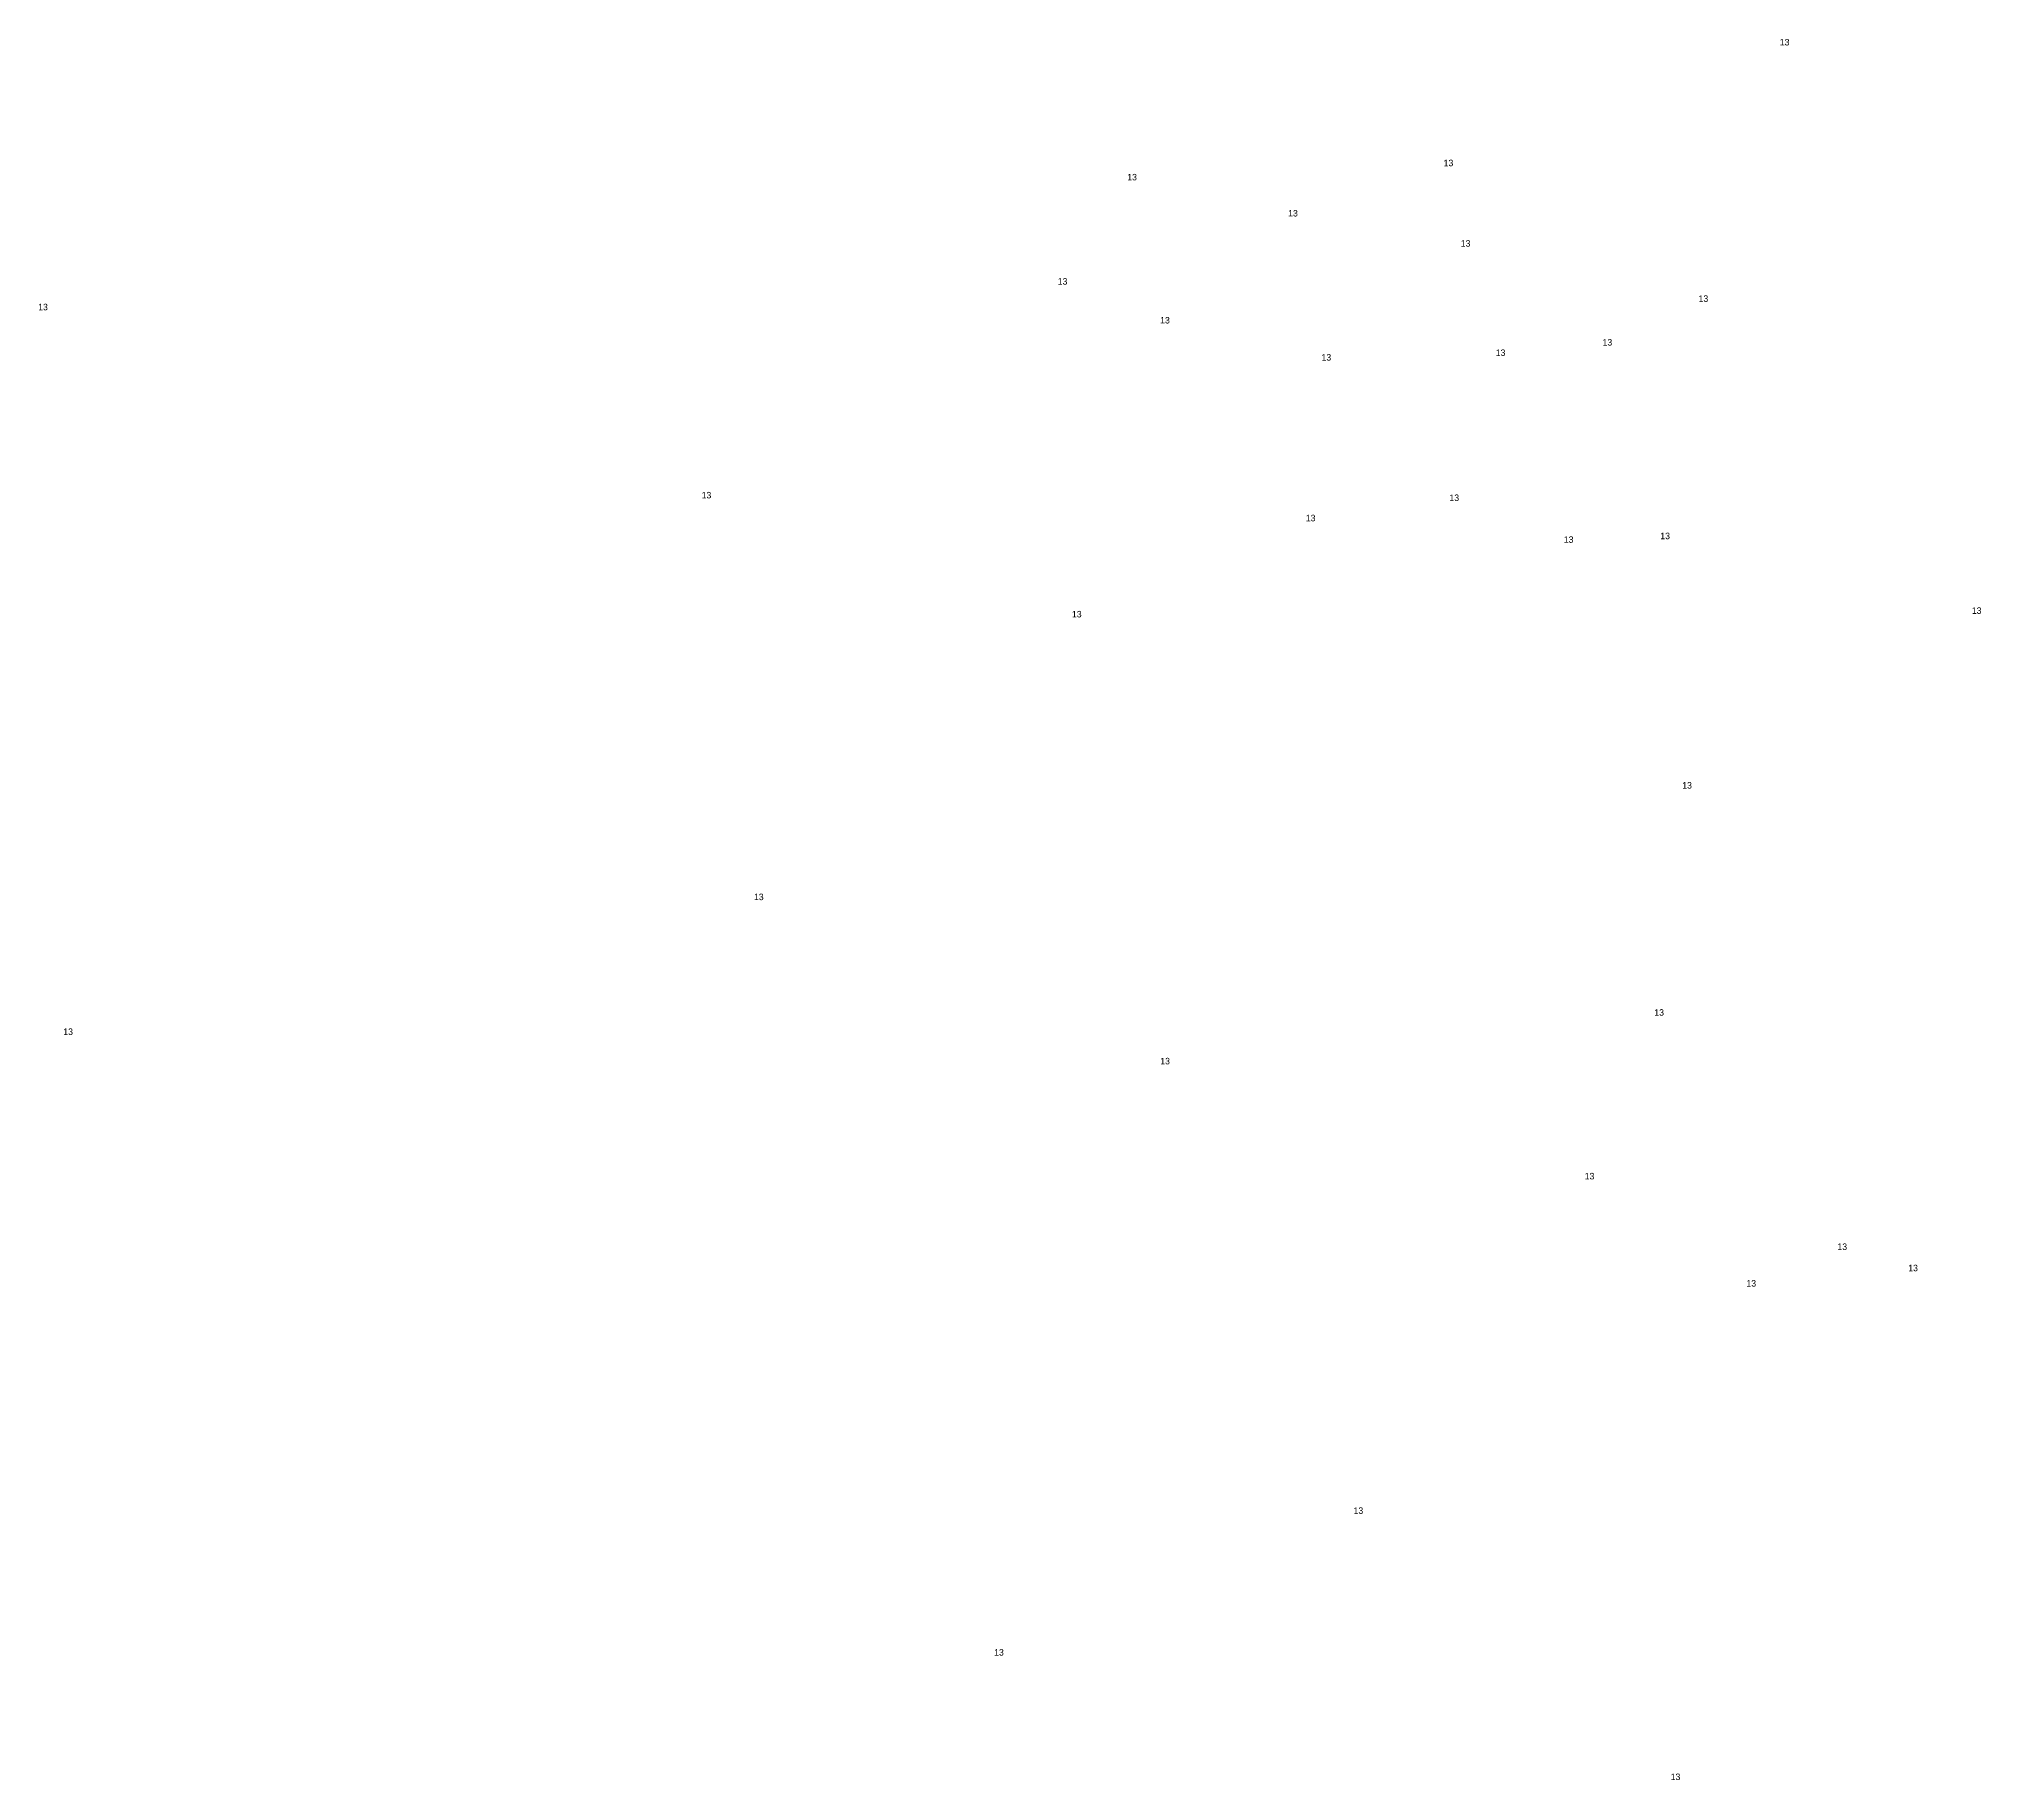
# Model space of a CAD drawing. Extents: x 538696 to 554460, y 1851264 to 1863934.
# Drawn here: x 552369.3 to 552667.9, y 1862222.5 to 1862490.3 of the extents above; entities that cross this region are included whole.
import ezdxf

# ---------------------------------------------------------------- set-up
doc = ezdxf.new("R2010")
doc.units = 0
doc.layers.add('Level 20', color=7, linetype='Continuous')

msp = doc.modelspace()

# ---------------------------------------------------------------- texts
at = {"layer": 'Level 20'}
for p in [(552636.93, 1862489.28), (552585.25, 1862470.71), (552536.61, 1862468.53), (552561.35, 1862462.98), (552587.88, 1862458.34), (552525.92, 1862452.5), (552369.18, 1862448.56), (552624.44, 1862449.85), (552541.67, 1862446.53), (552609.68, 1862443.13), (552566.48, 1862440.82), (552593.26, 1862441.53), (552471.18, 1862419.63), (552586.14, 1862419.23), (552564.06, 1862416.11), (552603.73, 1862412.8), (552618.56, 1862413.36), (552528.11, 1862401.33), (552666.46, 1862401.88), (552621.93, 1862375.01), (552479.23, 1862357.86), (552617.64, 1862340.09), (552373.04, 1862337.13), (552541.68, 1862332.61), (552606.94, 1862314.92), (552645.79, 1862304.07), (552656.68, 1862300.8), (552631.8, 1862298.44), (552571.4, 1862263.49), (552516.15, 1862241.7), (552620.16, 1862222.56)]:
    msp.add_text('13', height=1, dxfattribs=at).set_placement(p)

doc.saveas('drawing.dxf')
